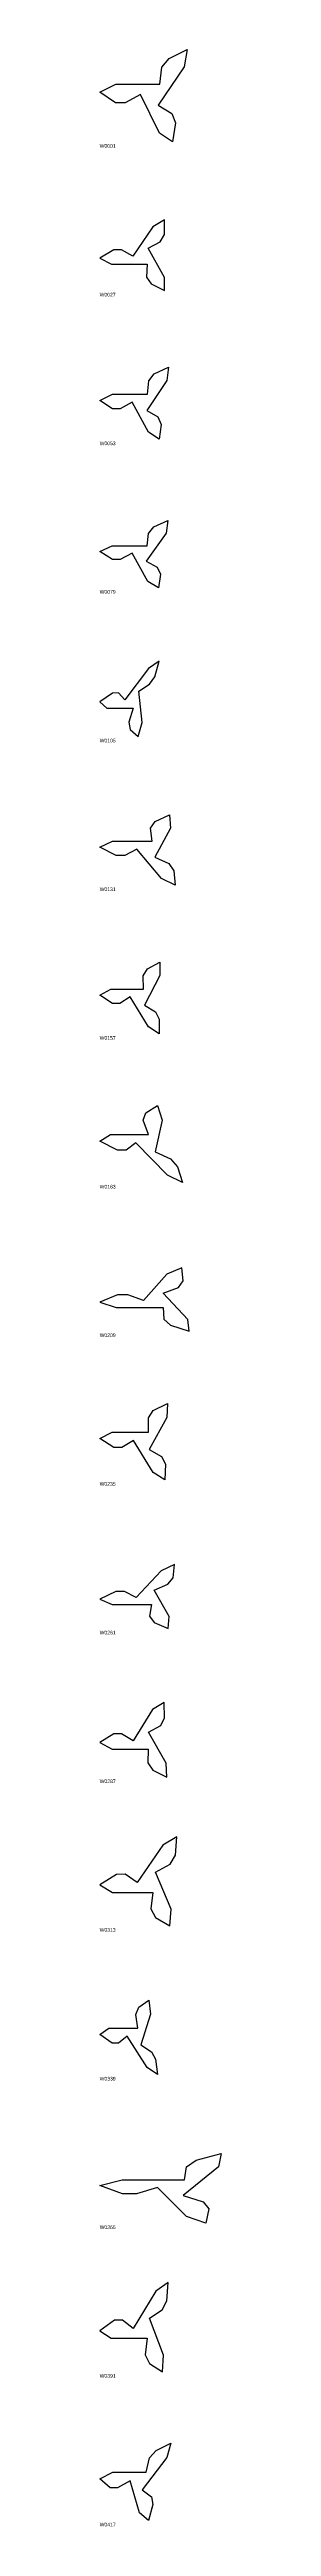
# Model space of a CAD drawing. Header units: millimetres. Extents: x 0 to 2703, y -1633 to 66.
# Drawn here: x 0 to 84, y -1633 to 63 of the extents above; entities that cross this region are included whole.
import ezdxf

# ---------------------------------------------------------------- set-up
doc = ezdxf.new("R2010")
doc.units = ezdxf.units.MM

msp = doc.modelspace()

# ---------------------------------------------------------------- linework, layer by layer
at = {"layer": 'RECOVERED_OUTLINES'}
for points in [[(11, 39.5), (41.4, 39.5), (42.7, 51.1), (47.6, 57.2), (60, 63.3), (58.1, 51.4), (40.1, 25.2), (49.6, 19.5), (52.1, 13.1), (50.1, 0), (41.1, 6.1), (28, 32.5), (17.5, 26.7), (10.8, 26.7), (0, 34.1)], [(8.2, -83.6), (32.5, -83.6), (32.1, -92.5), (35.3, -97.2), (44.5, -101.8), (44.5, -92.7), (33.3, -72.7), (41.6, -68.3), (44.5, -63.4), (44.5, -53.4), (36.5, -58.1), (22.7, -78.3), (15, -73.8), (9.6, -73.9), (0, -79.5)], [(8.7, -172.7), (32.9, -172.7), (33.7, -163.6), (37.5, -158.8), (47.3, -154.1), (46.1, -163.4), (32.3, -183.9), (40, -188.3), (42.1, -193.4), (40.8, -203.6), (33.5, -198.8), (22.4, -178.1), (14.1, -182.7), (8.8, -182.7), (0, -176.9)], [(8.6, -276.6), (32.6, -276.6), (33.4, -268), (37.2, -263.6), (46.9, -259.2), (45.6, -267.9), (31.9, -287), (39.5, -291.1), (41.7, -295.8), (40.3, -305.3), (33.1, -300.9), (22.2, -281.6), (14, -285.9), (8.7, -285.8), (0, -280.5)], [(4.8, -387.7), (22.9, -387.7), (19.9, -397.2), (20.9, -402.2), (26.4, -407.1), (29.1, -397.4), (26.8, -376), (34.3, -371.3), (37.9, -366.1), (40.9, -355.4), (33.5, -360.4), (17.2, -382), (12.8, -377.2), (8.8, -377.3), (0, -383.3)], [(8.8, -478.8), (36, -478.8), (34.8, -469.9), (38, -465.3), (47.9, -460.7), (48.7, -469.8), (37.8, -489.7), (47.4, -494.1), (51, -499), (51.8, -508.9), (42.5, -504.2), (25.5, -484.1), (17.2, -488.6), (11.2, -488.5), (0, -482.9)], [(7.6, -580), (30.1, -580), (29.8, -570.9), (32.8, -566.2), (41.3, -561.5), (41.2, -570.7), (30.7, -591.1), (38.3, -595.5), (40.9, -600.5), (40.8, -610.7), (33.5, -605.9), (20.9, -585.4), (13.8, -589.9), (8.8, -589.9), (0, -584.1)], [(7.3, -679.6), (33.4, -679.6), (29.8, -669.8), (31.6, -664.8), (39.8, -659.7), (43, -669.7), (38.1, -691.5), (48.6, -696.2), (53.4, -701.6), (56.9, -712.5), (46.6, -707.3), (24.7, -685.3), (18.1, -690.2), (12.3, -690.2), (0, -684)], [(11.3, -797.9), (43.6, -797.9), (44, -805.9), (48.7, -810.1), (61.4, -814.2), (60.5, -806.1), (43.5, -788.1), (54.1, -784.2), (57.3, -779.8), (56.3, -770.9), (46.2, -775.1), (30, -793.2), (19.3, -789.2), (12.2, -789.2), (0, -794.3)], [(8.5, -883.3), (33.5, -883.3), (33.4, -873.6), (36.8, -868.6), (46.5, -863.6), (46.1, -873.4), (34, -895.2), (42.4, -899.9), (45.1, -905.2), (44.8, -916), (36.7, -910.9), (23.3, -889), (15.2, -893.9), (9.7, -893.9), (0, -887.7)], [(8.6, -1001.3), (35.5, -1001.3), (34.2, -1009.4), (37.3, -1013.6), (47, -1017.8), (47.8, -1009.6), (37.4, -991.4), (46.9, -987.5), (50.5, -983.1), (51.4, -974), (42.2, -978.3), (25.1, -996.5), (17, -992.5), (11.1, -992.5), (0, -997.6)], [(8.5, -1100.3), (33.2, -1100.3), (33.1, -1109.8), (36.5, -1114.7), (46, -1119.6), (45.7, -1109.9), (33.6, -1088.7), (41.9, -1084.1), (44.6, -1078.9), (44.3, -1068.3), (36.3, -1073.2), (23, -1094.7), (15, -1089.9), (9.6, -1089.9), (0, -1095.9)], [(8.9, -1198.4), (36.5, -1198.4), (35.1, -1209.7), (38.3, -1215.5), (48.2, -1221.4), (49.1, -1209.9), (38.4, -1184.6), (48.3, -1179.1), (52, -1172.9), (52.9, -1160.3), (43.4, -1166.2), (25.8, -1191.7), (17.5, -1186), (11.5, -1186.1), (0, -1193.2)], [(6.2, -1291.4), (26.2, -1291.4), (24.8, -1282), (26.8, -1277.1), (33.8, -1272.2), (34.9, -1281.8), (28.2, -1302.9), (35.5, -1307.5), (38.4, -1312.6), (39.6, -1323.2), (32.5, -1318.2), (18.8, -1296.9), (13, -1301.7), (8.6, -1301.6), (0, -1295.7)], [(15.4, -1395.1), (58.3, -1395.1), (59.6, -1386.3), (66.2, -1381.7), (83.5, -1377.2), (81.5, -1386.2), (57.4, -1405.9), (71, -1410.2), (75, -1415.1), (72.8, -1424.9), (59.7, -1420.3), (39.8, -1400.4), (25.2, -1404.8), (15.7, -1404.7), (0, -1399.2)], [(7.9, -1503.7), (32.5, -1503.7), (31.3, -1515), (34.2, -1520.9), (43.1, -1526.7), (43.8, -1515.2), (34.2, -1489.9), (42.9, -1484.3), (46.2, -1478.1), (47, -1465.5), (38.5, -1471.4), (23, -1497), (15.6, -1491.3), (10.2, -1491.4), (0, -1498.5)], [(9, -1595.4), (31.9, -1595.4), (34.3, -1585.6), (38.8, -1580.5), (48.9, -1575.4), (46, -1585.4), (29.1, -1607.4), (35.5, -1612.2), (36.6, -1617.5), (33.4, -1628.5), (27.4, -1623.3), (20.9, -1601.2), (12.2, -1606.1), (7.2, -1606.1), (0, -1599.9)]]:
    msp.add_lwpolyline(points, close=True, dxfattribs=at)

# ---------------------------------------------------------------- texts
at = {"layer": 'NEW_CATALOGUE_LABELS'}
for s, p in [('W0001', (0, -4)), ('W0027', (0, -105.8)), ('W0053', (0, -207.6)), ('W0079', (0, -309.3)), ('W0105', (0, -411.1)), ('W0131', (0, -512.9)), ('W0157', (0, -614.7)), ('W0183', (0, -716.5)), ('W0209', (0, -818.2)), ('W0235', (0, -920)), ('W0261', (0, -1021.8)), ('W0287', (0, -1123.6)), ('W0313', (0, -1225.4)), ('W0339', (0, -1327.2)), ('W0365', (0, -1428.9)), ('W0391', (0, -1530.7)), ('W0417', (0, -1632.5))]:
    msp.add_text(s, height=2.5, dxfattribs=at).set_placement(p)

doc.saveas('drawing.dxf')
